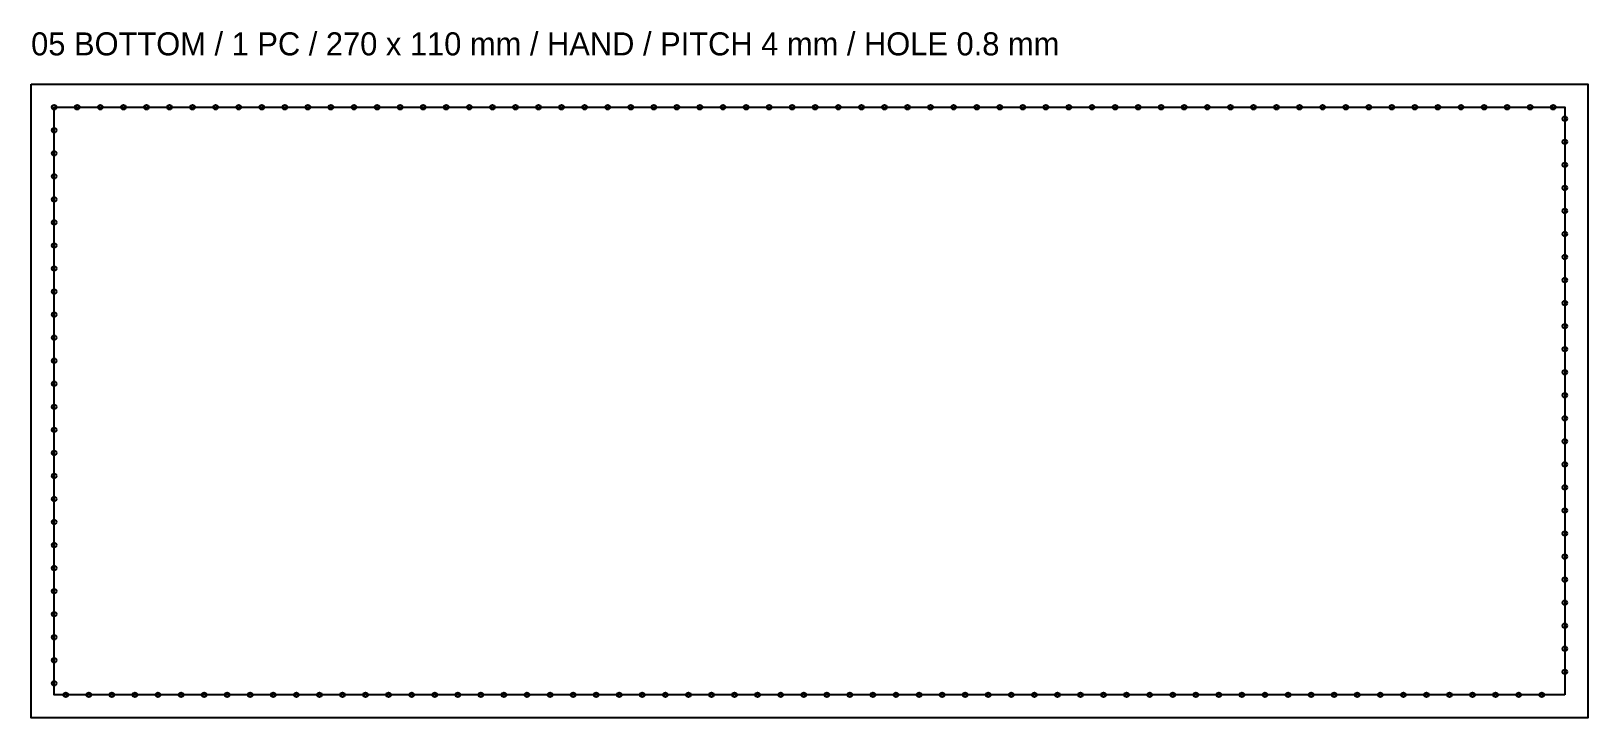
# Model space of a CAD drawing. Header units: millimetres. Extents: x 20 to 870, y -2810 to -15.
# Drawn here: x 20 to 290, y -2242 to -2122.8 of the extents above; entities that cross this region are included whole.
import ezdxf

# ---------------------------------------------------------------- set-up
doc = ezdxf.new("R2010")
doc.units = ezdxf.units.MM
doc.linetypes.add('DASHED', pattern=[5, 3, -2])
for name, color, linetype in [('BASE', 30, 'DASHED'), ('CUT', 7, 'CONTINUOUS'), ('HOLES', 6, 'CONTINUOUS'), ('LABELS', 8, 'CONTINUOUS'), ('STITCH', 6, 'CONTINUOUS')]:
    doc.layers.add(name, color=color, linetype=linetype)

msp = doc.modelspace()

# ---------------------------------------------------------------- texts
at = {"layer": 'LABELS'}
msp.add_text('05 BOTTOM / 1 PC / 270 x 110 mm / HAND / PITCH 4 mm / HOLE 0.8 mm', height=4, dxfattribs=at).set_placement((20, -2127))

# ---------------------------------------------------------------- linework, layer by layer
at = {"layer": 'BASE'}
msp.add_lwpolyline([(286, -2238), (24, -2238), (24, -2136), (286, -2136)], close=True, dxfattribs=at)
at = {"layer": 'CUT'}
msp.add_lwpolyline([(20, -2132), (290, -2132), (290, -2242), (20, -2242)], close=True, dxfattribs=at)
at = {"layer": 'HOLES'}
for centre in [(24, -2136), (28, -2136), (32, -2136), (36, -2136), (40, -2136), (44, -2136), (48, -2136), (52, -2136), (56, -2136), (60, -2136), (64, -2136), (68, -2136), (72, -2136), (76, -2136), (80, -2136), (84, -2136), (88, -2136), (92, -2136), (96, -2136), (100, -2136), (104, -2136), (108, -2136), (112, -2136), (116, -2136), (120, -2136), (124, -2136), (128, -2136), (132, -2136), (136, -2136), (140, -2136), (144, -2136), (148, -2136), (152, -2136), (156, -2136), (160, -2136), (164, -2136), (168, -2136), (172, -2136), (176, -2136), (180, -2136), (184, -2136), (188, -2136), (192, -2136), (196, -2136), (200, -2136), (204, -2136), (208, -2136), (212, -2136), (216, -2136), (220, -2136), (224, -2136), (228, -2136), (232, -2136), (236, -2136), (240, -2136), (244, -2136), (248, -2136), (252, -2136), (256, -2136), (260, -2136), (264, -2136), (268, -2136), (272, -2136), (276, -2136), (280, -2136), (284, -2136), (286, -2138), (24, -2140), (24, -2144), (286, -2142), (286, -2146), (24, -2148), (24, -2152), (286, -2150), (286, -2154), (24, -2156), (24, -2160), (286, -2158), (286, -2162), (24, -2164), (24, -2168), (286, -2166), (286, -2170), (24, -2172), (24, -2176), (286, -2174), (286, -2178), (24, -2180), (286, -2182), (24, -2184), (286, -2186), (24, -2188), (286, -2190), (24, -2192), (286, -2194), (24, -2196), (286, -2198), (24, -2200), (286, -2202), (24, -2204), (286, -2206), (24, -2208), (286, -2210), (24, -2212), (286, -2214), (24, -2216), (286, -2218), (24, -2220), (286, -2222), (24, -2224), (286, -2226), (24, -2228), (286, -2230), (24, -2232), (24, -2236), (286, -2234), (26, -2238), (30, -2238), (34, -2238), (38, -2238), (42, -2238), (46, -2238), (50, -2238), (54, -2238), (58, -2238), (62, -2238), (66, -2238), (70, -2238), (74, -2238), (78, -2238), (82, -2238), (86, -2238), (90, -2238), (94, -2238), (98, -2238), (102, -2238), (106, -2238), (110, -2238), (114, -2238), (118, -2238), (122, -2238), (126, -2238), (130, -2238), (134, -2238), (138, -2238), (142, -2238), (146, -2238), (150, -2238), (154, -2238), (158, -2238), (162, -2238), (166, -2238), (170, -2238), (174, -2238), (178, -2238), (182, -2238), (186, -2238), (190, -2238), (194, -2238), (198, -2238), (202, -2238), (206, -2238), (210, -2238), (214, -2238), (218, -2238), (222, -2238), (226, -2238), (230, -2238), (234, -2238), (238, -2238), (242, -2238), (246, -2238), (250, -2238), (254, -2238), (258, -2238), (262, -2238), (266, -2238), (270, -2238), (274, -2238), (278, -2238), (282, -2238)]:
    msp.add_circle(centre, 0.4, dxfattribs=at)
at = {"layer": 'STITCH'}
msp.add_lwpolyline([(286, -2238), (24, -2238), (24, -2136), (286, -2136), (286, -2238)], dxfattribs=at)

msp.set_redraw_order([(e.dxf.handle, doc.entitydb.next_handle()) for e in msp.query("TEXT MTEXT ATTDEF DIMENSION ARC_DIMENSION")])  # texts and dimensions are drawn at this point

doc.saveas('drawing.dxf')
